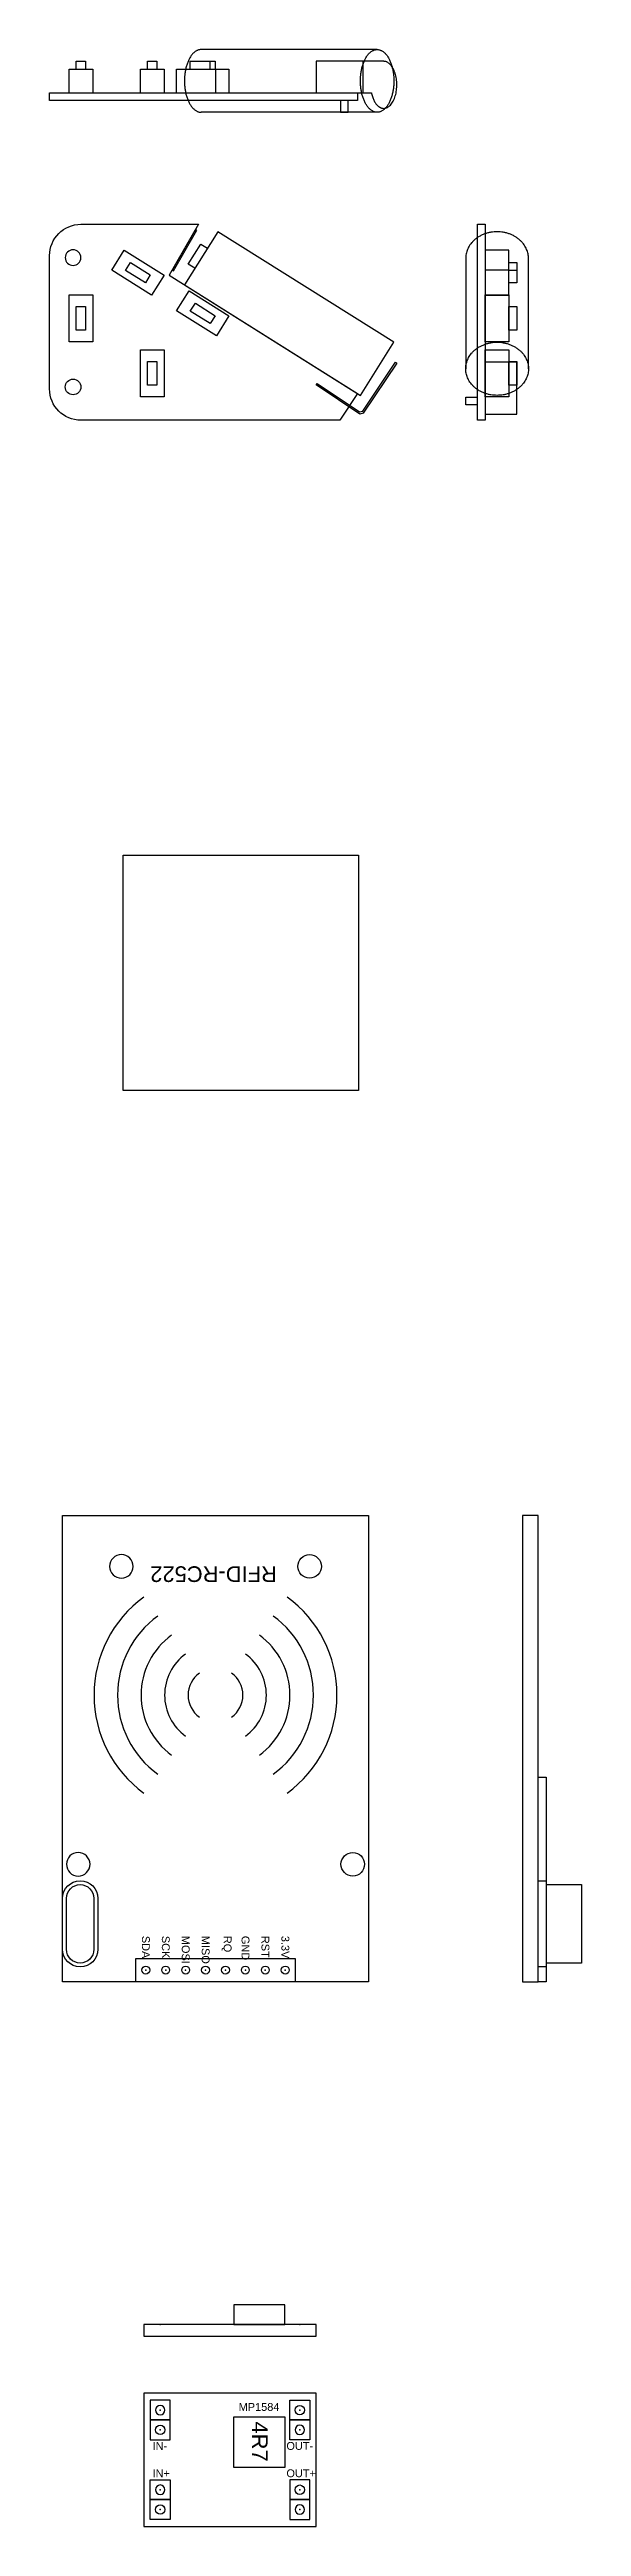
# Model space of a CAD drawing. Header units: millimetres. Extents: x -1110 to 1117, y -1011 to -125.
# Drawn here: x -965.8 to -898, y -725.1 to -409.1 of the extents above; entities that cross this region are included whole.
import ezdxf

# ---------------------------------------------------------------- set-up
doc = ezdxf.new("R2010")
doc.units = ezdxf.units.MM
doc.header["$MEASUREMENT"] = 0
for name, color, linetype, true_color in [('Others$Battry', 18, 'Continuous', 0x000000), ('Others$MP1584', 18, 'Continuous', 0x000000), ('Others$MP1584$txt', 7, 'Continuous', 0xffffff), ('Others$RC522', 18, 'Continuous', 0x000000), ('Others$RC522$TXT', 7, 'Continuous', 0xffffff), ('Others$RF 433 Remote', 18, 'Continuous', 0x000000)]:
    doc.layers.add(name, color=color, linetype=linetype, true_color=true_color)
doc.styles.add('ArialMT', font='')
doc.styles.get('ArialMT').set_extended_font_data('Arial')

msp = doc.modelspace()

# ---------------------------------------------------------------- texts
at = {"layer": 'Others$MP1584$txt', "char_height": 1, "attachment_point": 7, "style": 'ArialMT'}
for s, insert, width in [('MP1584', (-941.71, -710.36), 12.2174), ('IN-', (-952.68, -715.33), 5.6304), ('OUT-', (-935.62, -715.33), 8.7174), ('IN+', (-952.68, -718.82), 6.2609), ('OUT+', (-935.62, -718.82), 9.3478)]:
    msp.add_mtext(s, dxfattribs=dict(at, insert=insert, width=width))
at = {"layer": 'Others$MP1584$txt', "insert": (-940.01, -711.7), "char_height": 2, "width": 13.9565, "attachment_point": 7, "rotation": 270, "style": 'ArialMT'}
msp.add_mtext('4R7', dxfattribs=at)
at = {"layer": 'Others$RC522$TXT', "attachment_point": 7, "style": 'ArialMT'}
for s, insert, char_height, width, rotation in [('RFID-RC522', (-936.83, -602.58), 2, 35.8478, 180), ('SDA', (-954.05, -649.75), 1, 7.7391, 270), ('SCK', (-951.51, -649.75), 1, 7.7283, 270), ('MOSI', (-948.97, -649.75), 1, 8.8696, 270), ('MISO', (-946.43, -649.75), 1, 8.9891, 270), ('RQ', (-943.89, -649.75), 1, 6.0761, 270), ('GND', (-941.35, -649.75), 1, 8.0435, 270), ('RST', (-938.81, -649.75), 1, 7.5217, 270), ('3.3V', (-936.27, -649.75), 1, 7.6957, 270)]:
    msp.add_mtext(s, dxfattribs=dict(at, insert=insert, char_height=char_height, width=width, rotation=rotation))

# ---------------------------------------------------------------- linework, layer by layer
at = {"layer": 'Others$Battry'}
msp.add_lwpolyline([(-956.43, -511.9), (-926.43, -511.9), (-926.43, -541.9), (-956.43, -541.9)], close=True, dxfattribs=at)
at = {"layer": 'Others$MP1584'}
for points in [[(-935.81, -699.33), (-935.81, -696.83), (-942.31, -696.83), (-942.31, -699.33)], [(-953.81, -700.83), (-931.81, -700.83), (-931.81, -699.33), (-953.81, -699.33)], [(-931.81, -708.09), (-953.81, -708.09), (-953.81, -725.09), (-931.81, -725.09)], [(-952.97, -708.97), (-952.97, -711.51), (-950.43, -711.51), (-950.43, -708.97)], [(-932.65, -708.97), (-932.65, -711.51), (-935.19, -711.51), (-935.19, -708.97)], [(-952.97, -711.51), (-952.97, -714.05), (-950.43, -714.05), (-950.43, -711.51)], [(-942.31, -711.09), (-935.81, -711.09), (-935.81, -717.59), (-942.31, -717.59)], [(-932.65, -711.51), (-932.65, -714.05), (-935.19, -714.05), (-935.19, -711.51)], [(-952.97, -721.67), (-952.97, -719.13), (-950.43, -719.13), (-950.43, -721.67)], [(-932.65, -721.67), (-932.65, -719.13), (-935.19, -719.13), (-935.19, -721.67)], [(-952.97, -724.21), (-952.97, -721.67), (-950.43, -721.67), (-950.43, -724.21)], [(-932.65, -724.21), (-932.65, -721.67), (-935.19, -721.67), (-935.19, -724.21)]]:
    msp.add_lwpolyline(points, close=True, dxfattribs=at)
at = {"layer": 'Others$MP1584', "extrusion": (0, 0, -1)}
for centre in [(951.7, -710.24), (933.92, -712.78), (951.7, -720.4), (933.92, -722.94)]:
    msp.add_circle(centre, 0.6, dxfattribs=at)
at = {"layer": 'Others$MP1584'}
for centre in [(-933.92, -710.24), (-951.7, -712.78), (-933.92, -720.4), (-951.7, -722.94)]:
    msp.add_circle(centre, 0.6, dxfattribs=at)
for p in [(-951.7, -699.33), (-933.92, -699.33), (-951.7, -710.24), (-933.92, -710.24), (-951.7, -712.78), (-933.92, -712.78), (-951.7, -720.4), (-951.7, -722.94), (-933.92, -720.4), (-933.92, -722.94)]:
    msp.add_point(p, dxfattribs=at)
at = {"layer": 'Others$RC522'}
for p, q in [((-964.16, -651.47), (-964.16, -644.97)), ((-959.66, -644.97), (-959.66, -651.47))]:
    msp.add_line(p, q, dxfattribs=at)
for points in [[(-964.16, -596.12), (-925.16, -596.12), (-925.16, -655.62), (-964.16, -655.62)], [(-905.51, -596.12), (-905.51, -655.62), (-903.51, -655.62), (-903.51, -596.12)]]:
    msp.add_lwpolyline(points, close=True, dxfattribs=at)
for points in [[(-903.51, -629.49), (-902.51, -629.49), (-902.51, -655.62), (-903.51, -655.62)], [(-903.51, -642.72), (-902.51, -642.72), (-902.51, -653.72), (-903.51, -653.72)], [(-902.51, -643.22), (-898.01, -643.22), (-898.01, -653.22), (-902.51, -653.22)], [(-963.66, -651.47), (-963.66, -644.97)], [(-960.16, -644.97), (-960.16, -651.47)], [(-954.82, -655.62), (-954.82, -652.62), (-934.5, -652.62), (-934.5, -655.62)]]:
    msp.add_lwpolyline(points, dxfattribs=at)
at = {"layer": 'Others$RC522', "extrusion": (0, 0, -1)}
for centre in [(956.66, -602.62), (962.16, -640.62)]:
    msp.add_circle(centre, 1.5, dxfattribs=at)
at = {"layer": 'Others$RC522'}
for centre, radius in [((-932.66, -602.62), 1.5), ((-927.16, -640.62), 1.5), ((-953.55, -654.12), 0.5), ((-951.01, -654.12), 0.5), ((-948.47, -654.12), 0.5), ((-945.93, -654.12), 0.5), ((-943.39, -654.12), 0.5), ((-940.85, -654.12), 0.5), ((-938.31, -654.12), 0.5), ((-935.77, -654.12), 0.5)]:
    msp.add_circle(centre, radius, dxfattribs=at)
for radius, start, end in [(15.49, 126.1589, 233.8411), (15.49, 306.1589, 53.8411), (12.49, 126.1589, 233.8411), (12.49, 306.1589, 53.8411), (9.49, 126.1589, 233.8411), (9.49, 306.1589, 53.8411), (6.49, 126.1589, 233.8411), (6.49, 306.1589, 53.8411), (3.49, 126.1589, 233.8411), (3.49, 306.1589, 53.8411)]:
    msp.add_arc((-944.66, -619.04), radius, start, end, dxfattribs=at)
at = {"layer": 'Others$RC522', "extrusion": (0, 0, -1)}
for centre, radius, start, end in [((961.91, -644.97), 2.25, 0, 90), ((961.91, -644.97), 1.75, 0, 180), ((961.91, -644.97), 2.25, 90, 180), ((961.91, -651.47), 2.25, 270, 360), ((961.91, -651.47), 1.75, 180, 360), ((961.91, -651.47), 2.25, 180, 270)]:
    msp.add_arc(centre, radius, start, end, dxfattribs=at)
at = {"layer": 'Others$RC522'}
for p in [(-953.55, -654.12), (-951.01, -654.12), (-948.47, -654.12), (-945.93, -654.12), (-943.39, -654.12), (-940.85, -654.12), (-938.31, -654.12), (-935.77, -654.12)]:
    msp.add_point(p, dxfattribs=at)
at = {"layer": 'Others$RF 433 Remote'}
for p, q in [((-926.29, -455.34), (-925.88, -455.26)), ((-925.82, -455.53), (-926.24, -455.62))]:
    msp.add_line(p, q, dxfattribs=at)
for points in [[(-962.42, -411.63), (-962.42, -410.63), (-961.22, -410.63), (-961.22, -411.63)], [(-953.32, -411.63), (-953.32, -410.63), (-952.12, -410.63), (-952.12, -411.63)], [(-947.87, -411.63), (-947.87, -410.63), (-944.71, -410.63), (-944.71, -411.63)], [(-924.05, -409.13), (-946.49, -409.13)], [(-945.38, -410.63), (-945.38, -411.63)], [(-923.21, -410.63), (-931.81, -410.63), (-931.81, -414.63), (-924.78, -414.63)], [(-925.82, -414.63), (-925.82, -410.63)], [(-963.32, -414.63), (-963.32, -411.63), (-960.32, -411.63), (-960.32, -414.63)], [(-954.22, -414.63), (-954.22, -411.63), (-951.22, -411.63), (-951.22, -414.63)], [(-949.62, -414.63), (-949.62, -411.63), (-942.97, -411.63), (-942.97, -414.63)], [(-944.64, -411.63), (-944.64, -414.63)], [(-928.74, -415.63), (-928.74, -417.13), (-927.74, -417.13), (-927.74, -415.63)], [(-924.05, -417.13), (-946.49, -417.13)], [(-961.82, -431.42), (-946.82, -431.42), (-950.57, -437.92), (-926.57, -452.99), (-928.82, -456.42), (-961.82, -456.42)], [(-965.82, -452.42), (-965.82, -435.42)], [(-947.29, -437.03), (-948.14, -436.49), (-946.54, -433.95), (-945.69, -434.48)], [(-912.76, -435.76), (-912.76, -449.85)], [(-910.26, -440.46), (-907.26, -440.46), (-907.26, -434.73), (-910.26, -434.73)], [(-904.76, -449.85), (-904.76, -435.76)], [(-907.26, -437.27), (-910.26, -437.27)], [(-906.26, -437.3), (-907.26, -437.3)], [(-926.24, -455.62), (-931.81, -451.89), (-931.69, -451.72), (-926.29, -455.34)], [(-925.88, -455.26), (-921.7, -449.02), (-921.54, -449.14)], [(-921.54, -449.14), (-925.82, -455.53)], [(-911.26, -454.47), (-912.76, -454.47), (-912.76, -453.47), (-911.26, -453.47)]]:
    msp.add_lwpolyline(points, dxfattribs=at)
for points in [[(-926.57, -415.63), (-965.82, -415.63), (-965.82, -414.63), (-926.57, -414.63)], [(-950.02, -437.37), (-947.02, -432.17), (-947.19, -432.07), (-950.19, -437.27)], [(-944.36, -432.37), (-948.62, -439.14), (-926.18, -453.24), (-921.92, -446.46)], [(-911.26, -456.42), (-911.26, -431.42), (-910.26, -431.42), (-910.26, -456.42)], [(-952.81, -440.46), (-957.89, -437.27), (-956.3, -434.73), (-951.22, -437.92)], [(-953.6, -438.9), (-956.14, -437.3), (-955.51, -436.29), (-952.97, -437.88)], [(-907.26, -438.9), (-907.26, -436.29), (-906.26, -436.29), (-906.26, -438.9)], [(-963.32, -446.42), (-963.32, -440.42), (-960.32, -440.42), (-960.32, -446.42)], [(-962.42, -444.92), (-962.42, -441.92), (-961.22, -441.92), (-961.22, -444.92)], [(-944.54, -445.65), (-949.62, -442.46), (-948.03, -439.92), (-942.94, -443.11)], [(-945.33, -444.09), (-947.87, -442.5), (-947.23, -441.48), (-944.69, -443.08)], [(-910.26, -446.42), (-910.26, -440.42), (-907.26, -440.42), (-907.26, -446.42)], [(-907.26, -444.92), (-907.26, -441.92), (-906.26, -441.92), (-906.26, -444.92)], [(-954.22, -453.42), (-954.22, -447.42), (-951.22, -447.42), (-951.22, -453.42)], [(-910.26, -453.42), (-910.26, -447.42), (-907.26, -447.42), (-907.26, -453.42)], [(-953.32, -451.92), (-953.32, -448.92), (-952.12, -448.92), (-952.12, -451.92)], [(-910.26, -455.62), (-906.26, -455.62), (-906.26, -449.02), (-910.26, -449.02)], [(-907.26, -451.92), (-907.26, -448.92), (-906.26, -448.92), (-906.26, -451.92)]]:
    msp.add_lwpolyline(points, close=True, dxfattribs=at)
at = {"layer": 'Others$RF 433 Remote', "extrusion": (0, 0, -1)}
msp.add_circle((962.82, -435.67), 1, dxfattribs=at)
at = {"layer": 'Others$RF 433 Remote'}
msp.add_circle((-962.82, -452.17), 1, dxfattribs=at)
at = {"layer": 'Others$RF 433 Remote', "extrusion": (0, 0, -1)}
for centre, start, end in [((961.82, -435.42), 0, 90), ((961.82, -452.42), 270, 0)]:
    msp.add_arc(centre, 4, start, end, dxfattribs=at)
at = {"layer": 'Others$RF 433 Remote'}
for points, weights, knots in [([(-946.49, -409.13), (-948.62, -409.13), (-948.62, -413.13), (-948.62, -417.13), (-946.49, -417.13)], [1, 0.707106781187, 1, 0.707106781187, 1], [6.283185, 6.283185, 6.283185, 7.853982, 7.853982, 9.424778, 9.424778, 9.424778]), ([(-924.05, -409.13), (-926.18, -409.13), (-926.18, -413.13), (-926.18, -417.13), (-924.05, -417.13), (-921.92, -417.13), (-921.92, -413.13), (-921.92, -409.13), (-924.05, -409.13)], [1, 0.707106781187, 1, 0.707106781187, 1, 0.707106781187, 1, 0.707106781187, 1], [0, 0, 0, 1.570796, 1.570796, 3.141593, 3.141593, 4.712389, 4.712389, 6.283185, 6.283185, 6.283185]), ([(-924.78, -414.63), (-924.39, -416.63), (-923.21, -416.63), (-921.54, -416.63), (-921.54, -413.63), (-921.54, -410.63), (-923.21, -410.63)], [0.897358423438, 0.773459080339, 1, 0.707106781187, 1, 0.707106781187, 1], [-21.51072, -21.51072, -21.51072, -17.86588, -17.86588, -13.153491, -13.153491, -8.441102, -8.441102, -8.441102]), ([(-904.76, -435.76), (-904.76, -432.37), (-908.76, -432.37), (-912.76, -432.37), (-912.76, -435.76)], [1, 0.707106781187, 1, 0.707106781187, 1], [14.093216, 14.093216, 14.093216, 15.664013, 15.664013, 17.234809, 17.234809, 17.234809]), ([(-904.76, -449.85), (-904.76, -446.46), (-908.76, -446.46), (-912.76, -446.46), (-912.76, -449.85), (-912.76, -453.24), (-908.76, -453.24), (-904.76, -453.24), (-904.76, -449.85)], [1, 0.707106781187, 1, 0.707106781187, 1, 0.707106781187, 1, 0.707106781187, 1], [0, 0, 0, 1.570796, 1.570796, 3.141593, 3.141593, 4.712389, 4.712389, 6.283185, 6.283185, 6.283185])]:
    msp.add_rational_spline(points, weights, degree=2, knots=knots, dxfattribs=at)

msp.set_redraw_order([(e.dxf.handle, doc.entitydb.next_handle()) for e in msp.query("TEXT MTEXT ATTDEF DIMENSION ARC_DIMENSION")])  # texts and dimensions are drawn at this point

doc.saveas('drawing.dxf')
